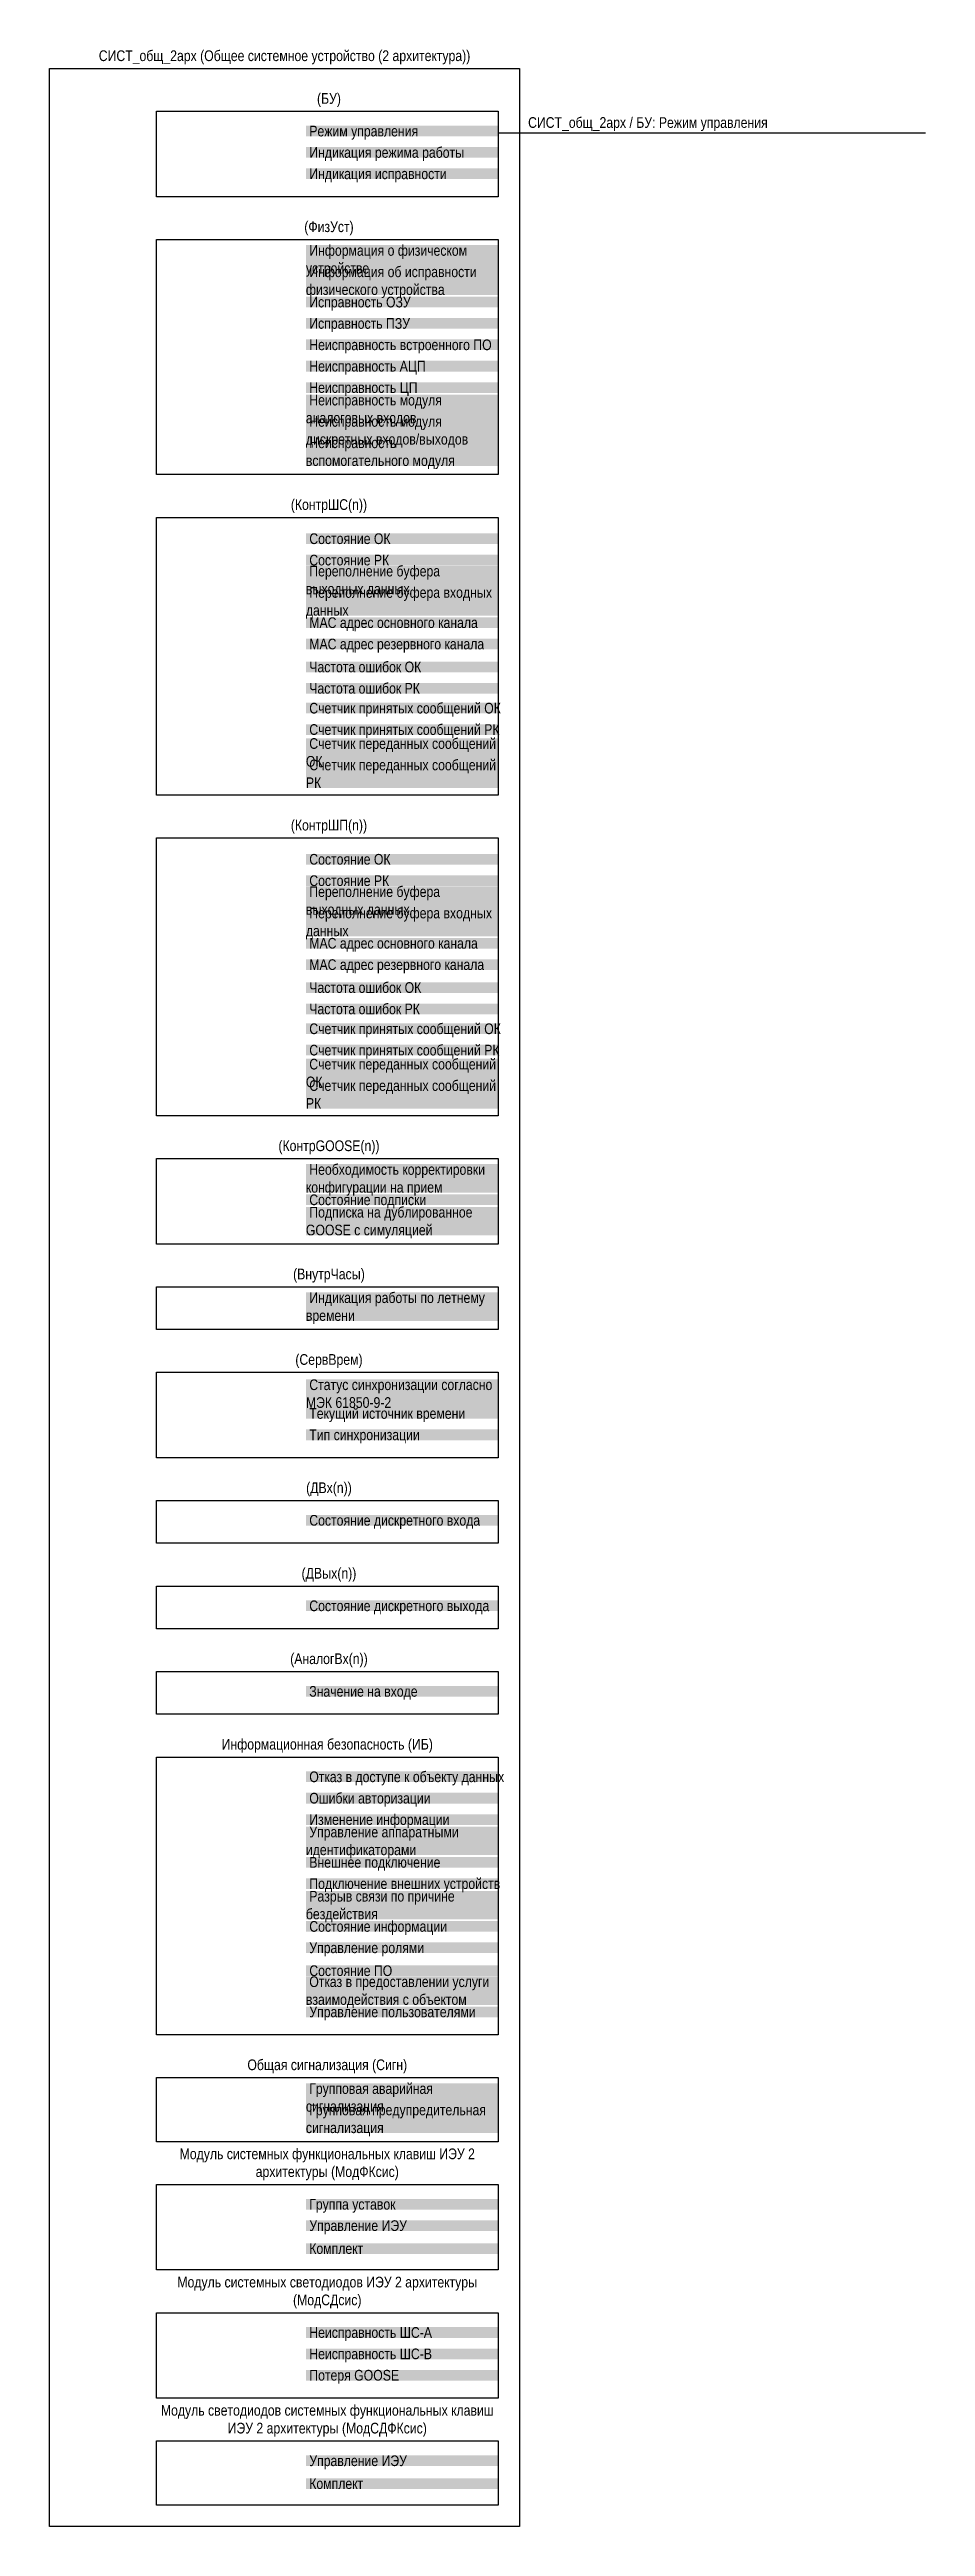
# Model space of a CAD drawing. Header units: millimetres. Extents: x -700 to 1485, y -575 to 9.
# Drawn here: x 1280 to 1485, y -575 to 4 of the extents above; entities that cross this region are included whole.
import ezdxf

# ---------------------------------------------------------------- set-up
doc = ezdxf.new("R2010")
doc.units = ezdxf.units.MM
for name, color, linetype, lineweight in [('Линии связи', 75, 'Continuous', 30), ('Основная', 7, 'Continuous', 30), ('Сигналы внутр.', 13, 'Continuous', 30)]:
    doc.layers.add(name, color=color, linetype=linetype, lineweight=lineweight)
doc.styles.add('Narrow', font='ARIALN.TTF')

msp = doc.modelspace()

# ---------------------------------------------------------------- texts
at = {"layer": 'Основная', "char_height": 2.5, "attachment_point": 8, "style": 'Narrow'}
for s, insert, width in [('СИСТ_общ_2арх (Общее системное устройство (2 архитектура))', (1335, 1), 110), (' (БУ)', (1345, -9), 80), (' (ФизУст)', (1345, -39), 80), (' (КонтрШС(n))', (1345, -104), 80), (' (КонтрШП(n))', (1345, -179), 80), (' (КонтрGOOSE(n))', (1345, -254), 80), (' (ВнутрЧасы)', (1345, -284), 80), (' (СервВрем)', (1345, -304), 80), (' (ДВх(n))', (1345, -334), 80), (' (ДВых(n))', (1345, -354), 80), (' (АналогВх(n))', (1345, -374), 80), ('Информационная безопасность (ИБ)', (1345, -394), 80), ('Общая сигнализация (Сигн)', (1345, -469), 80), ('Модуль системных функциональных клавиш ИЭУ 2 архитектуры (МодФКсис)', (1345, -494), 80), ('Модуль системных светодиодов ИЭУ 2 архитектуры (МодСДсис)', (1345, -524), 80), ('Модуль светодиодов системных функциональных клавиш ИЭУ 2 архитектуры (МодСДФКсис)', (1345, -554), 80)]:
    msp.add_mtext(s, dxfattribs=dict(at, insert=insert, width=width))
at = {"layer": 'Основная', "char_height": 2.5, "width": 45, "attachment_point": 4, "style": 'Narrow', "bg_fill": 1, "box_fill_scale": 1, "bg_fill_color": 9}
for s, insert in [(' Режим управления', (1340, -15)), (' Индикация режима работы ', (1340, -20)), (' Индикация исправности', (1340, -25)), (' Информация о физическом устройстве', (1340, -45)), (' Информация об исправности физического устройства', (1340, -50)), (' Исправность ОЗУ', (1340, -55)), (' Исправность ПЗУ', (1340, -60)), (' Неисправность встроенного ПО', (1340, -65)), (' Неисправность АЦП', (1340, -70)), (' Неисправность ЦП', (1340, -75)), (' Неисправность модуля аналоговых входов ', (1340, -80)), (' Неисправность модуля дискретных входов/выходов ', (1340, -85)), (' Неисправность вспомогательного модуля ', (1340, -90)), (' Состояние ОК', (1340, -110)), (' Состояние РК', (1340, -115)), (' Переполнение буфера выходных данных', (1340, -120)), (' Переполнение буфера входных данных', (1340, -125)), (' MAC адрес основного канала', (1340, -130)), (' MAC адрес резервного канала', (1340, -135)), (' Частота ошибок ОК', (1340, -140)), (' Частота ошибок РК', (1340, -145)), (' Счетчик принятых сообщений ОК', (1340, -150)), (' Счетчик принятых сообщений РК', (1340, -155)), (' Счетчик переданных сообщений ОК', (1340, -160)), (' Счетчик переданных сообщений РК', (1340, -165)), (' Состояние ОК', (1340, -185)), (' Состояние РК', (1340, -190)), (' Переполнение буфера выходных данных', (1340, -195)), (' Переполнение буфера входных данных', (1340, -200)), (' MAC адрес основного канала', (1340, -205)), (' MAC адрес резервного канала', (1340, -210)), (' Частота ошибок ОК', (1340, -215)), (' Частота ошибок РК', (1340, -220)), (' Счетчик принятых сообщений ОК', (1340, -225)), (' Счетчик принятых сообщений РК', (1340, -230)), (' Счетчик переданных сообщений ОК', (1340, -235)), (' Счетчик переданных сообщений РК', (1340, -240)), (' Необходимость корректировки конфигурации на прием', (1340, -260)), (' Состояние подписки', (1340, -265)), (' Подписка на дублированное GOOSE с симуляцией', (1340, -270)), (' Индикация работы по летнему времени', (1340, -290)), (' Статус синхронизации согласно МЭК 61850-9-2', (1340, -310)), (' Текущий источник времени', (1340, -315)), (' Тип синхронизации', (1340, -320)), (' Состояние дискретного входа ', (1340, -340)), (' Состояние дискретного выхода ', (1340, -360)), (' Значение на входе ', (1340, -380)), (' Отказ в доступе к объекту данных', (1340, -400)), (' Ошибки авторизации', (1340, -405)), (' Изменение информации', (1340, -410)), (' Управление аппаратными идентификаторами', (1340, -415)), (' Внешнее подключение', (1340, -420)), (' Подключение внешних устройств', (1340, -425)), (' Разрыв связи по причине бездействия', (1340, -430)), (' Состояние информации', (1340, -435)), (' Управление ролями', (1340, -440)), (' Состояние ПО', (1340, -445)), (' Отказ в предоставлении услуги взаимодействия с объектом', (1340, -450)), (' Управление пользователями', (1340, -455)), (' Групповая аварийная сигнализация', (1340, -475)), (' Групповая предупредительная сигнализация', (1340, -480)), (' Группа уставок', (1340, -500)), (' Управление ИЭУ ', (1340, -505)), (' Комплект', (1340, -510)), (' Неисправность ШС-А', (1340, -530)), (' Неисправность ШС-В', (1340, -535)), (' Потеря GOOSE', (1340, -540)), (' Управление ИЭУ ', (1340, -560)), (' Комплект', (1340, -565))]:
    msp.add_mtext(s, dxfattribs=dict(at, insert=insert))
at = {"layer": 'Сигналы внутр.', "insert": (1392, -13), "char_height": 2.5, "width": 80, "attachment_point": 4, "style": 'Narrow'}
msp.add_mtext('СИСТ_общ_2арх / БУ: Режим управления', dxfattribs=at)

# ---------------------------------------------------------------- linework, layer by layer
at = {"layer": 'Линии связи'}
msp.add_line((1385, -15), (1485, -15), dxfattribs=at)
at = {"layer": 'Основная'}
for points in [[(1280, 0), (1390, 0), (1390, -575), (1280, -575), (1280, 0)], [(1305, -10), (1385, -10), (1385, -30), (1305, -30), (1305, -10)], [(1305, -40), (1385, -40), (1385, -95), (1305, -95), (1305, -40)], [(1305, -105), (1385, -105), (1385, -170), (1305, -170), (1305, -105)], [(1305, -180), (1385, -180), (1385, -245), (1305, -245), (1305, -180)], [(1305, -255), (1385, -255), (1385, -275), (1305, -275), (1305, -255)], [(1305, -285), (1385, -285), (1385, -295), (1305, -295), (1305, -285)], [(1305, -305), (1385, -305), (1385, -325), (1305, -325), (1305, -305)], [(1305, -335), (1385, -335), (1385, -345), (1305, -345), (1305, -335)], [(1305, -355), (1385, -355), (1385, -365), (1305, -365), (1305, -355)], [(1305, -375), (1385, -375), (1385, -385), (1305, -385), (1305, -375)], [(1305, -395), (1385, -395), (1385, -460), (1305, -460), (1305, -395)], [(1305, -470), (1385, -470), (1385, -485), (1305, -485), (1305, -470)], [(1305, -495), (1385, -495), (1385, -515), (1305, -515), (1305, -495)], [(1305, -525), (1385, -525), (1385, -545), (1305, -545), (1305, -525)], [(1305, -555), (1385, -555), (1385, -570), (1305, -570), (1305, -555)]]:
    msp.add_lwpolyline(points, close=True, dxfattribs=at)

msp.set_redraw_order([(e.dxf.handle, doc.entitydb.next_handle()) for e in msp.query("TEXT MTEXT ATTDEF DIMENSION ARC_DIMENSION")])  # texts and dimensions are drawn at this point

doc.saveas('drawing.dxf')
